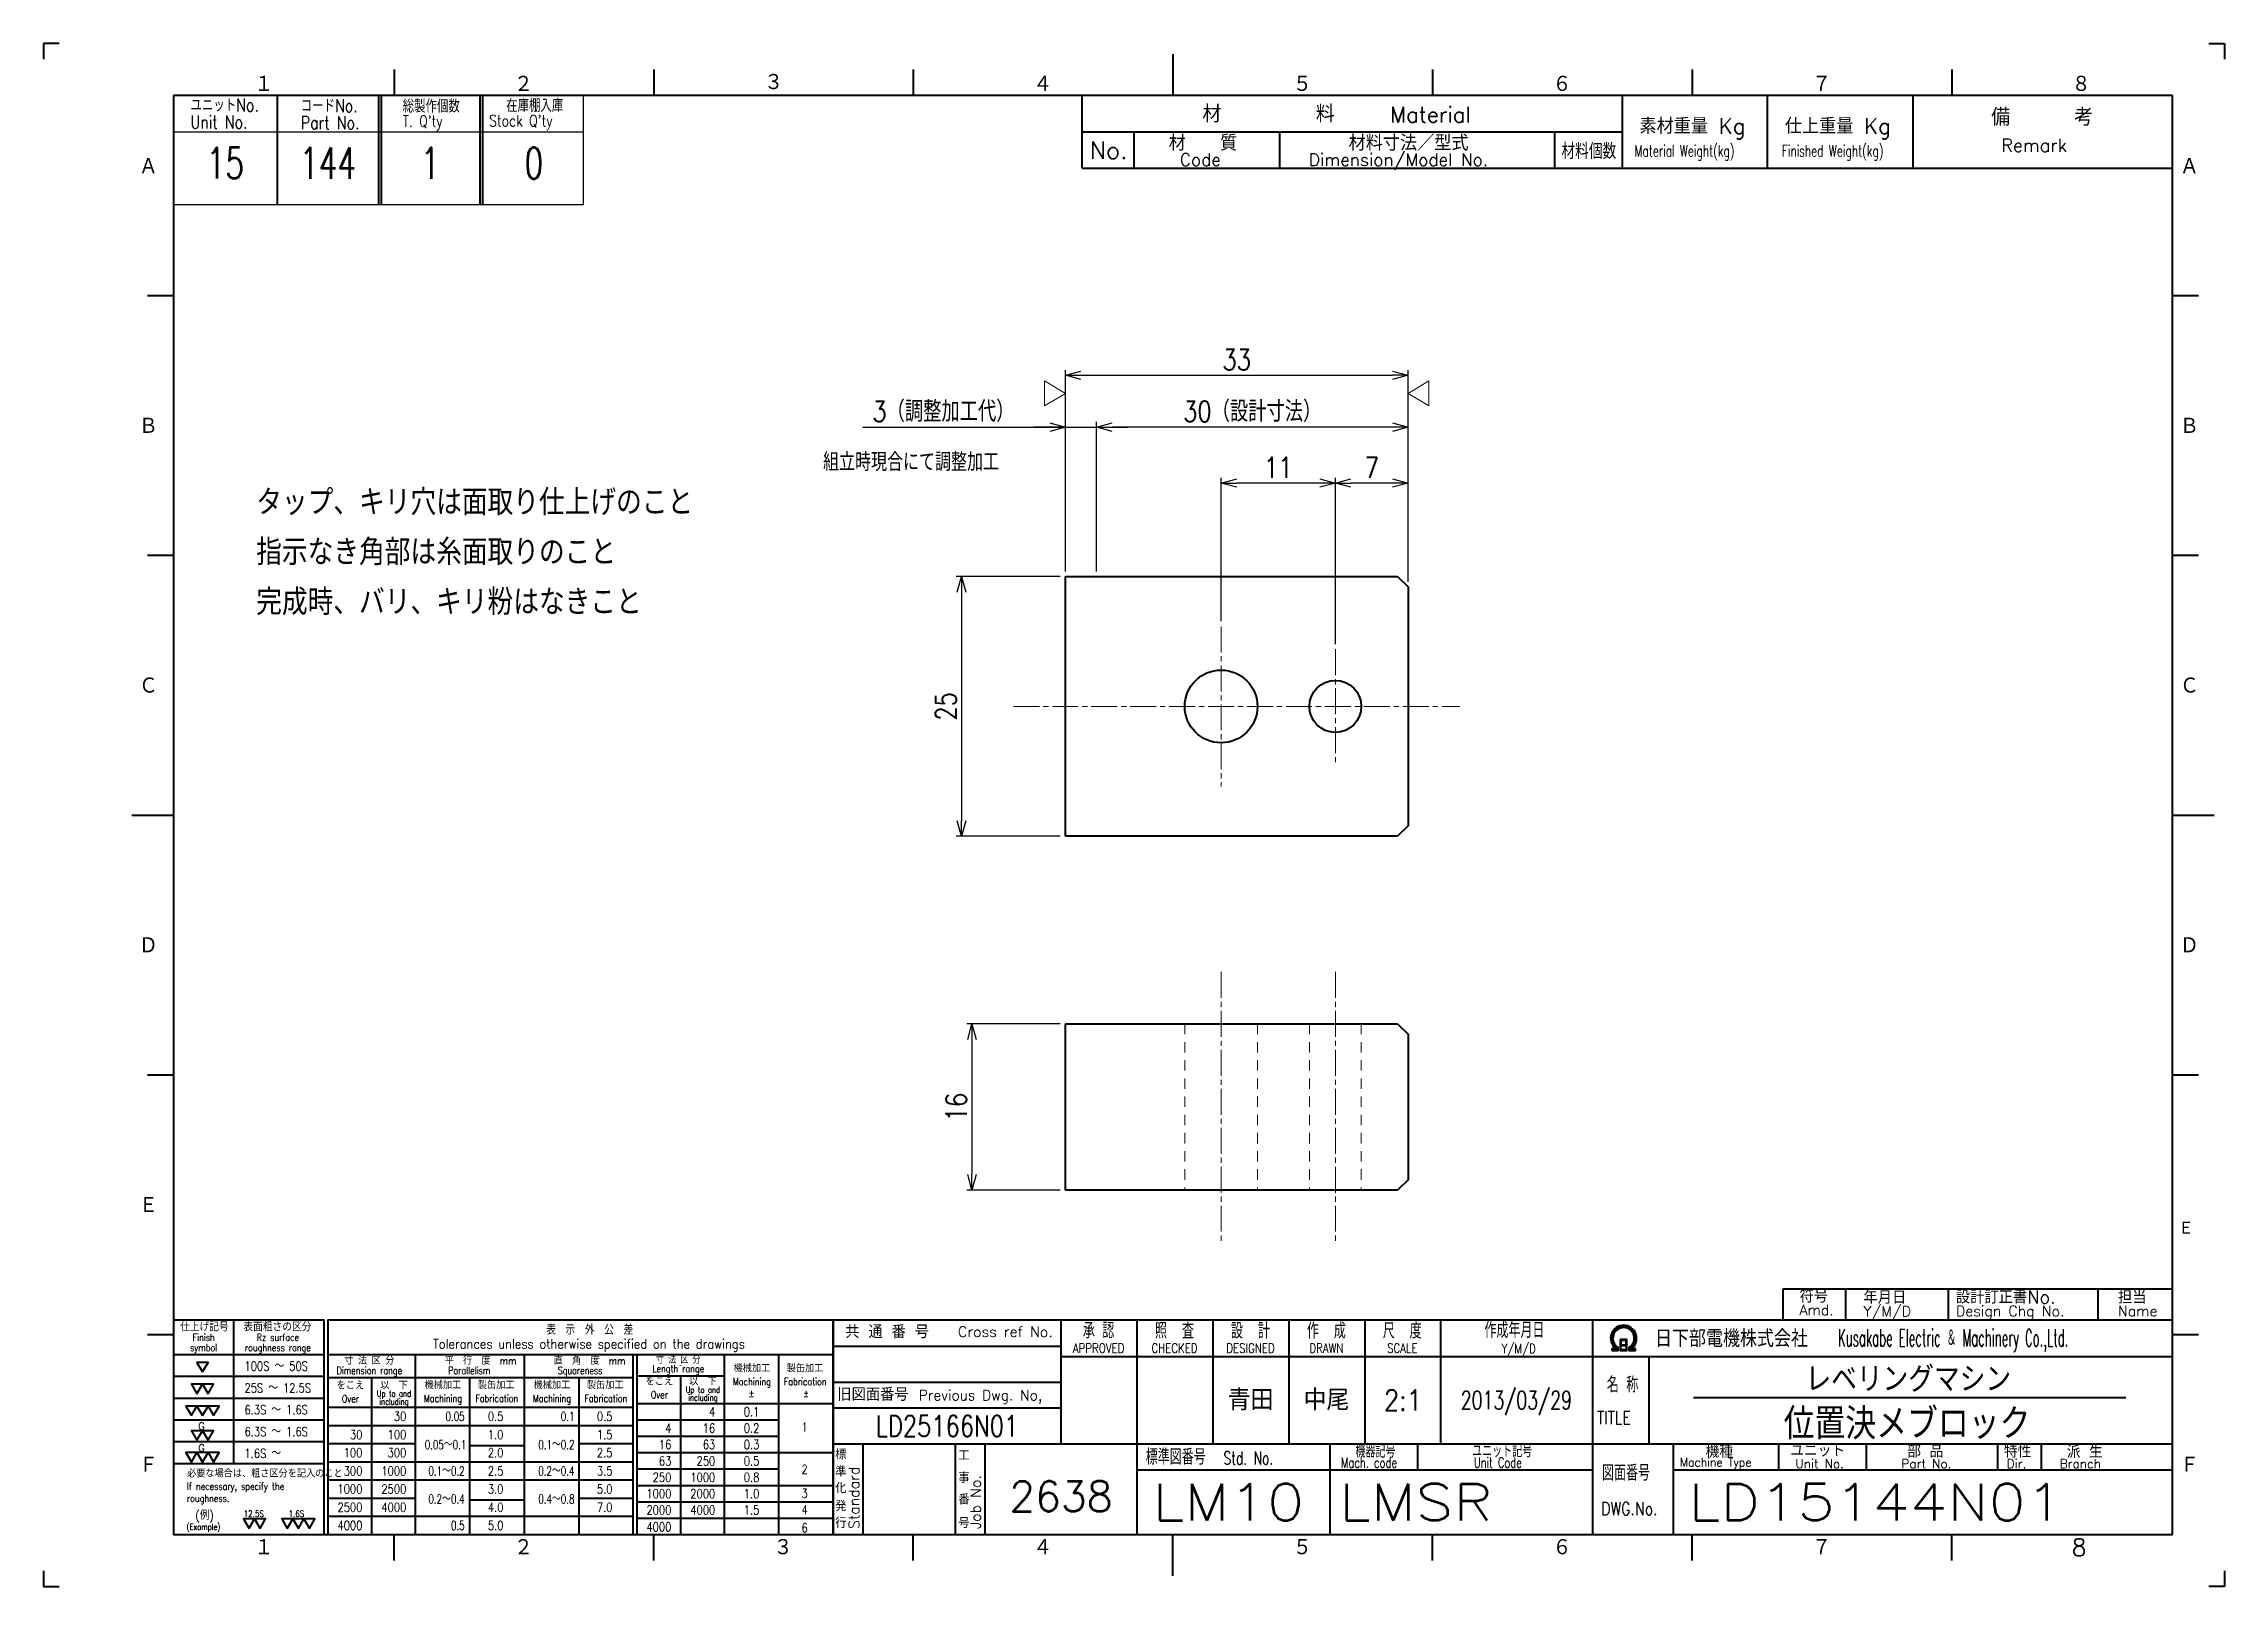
# Model space of a CAD drawing. Header units: millimetres. Extents: x 0 to 210, y 0 to 297.
# Drawn here: x 0 to 210, y 0 to 148.5 of the extents above; entities that cross this region are included whole.
import ezdxf
from ezdxf.enums import TextEntityAlignment as Align

# ---------------------------------------------------------------- set-up
doc = ezdxf.new("R2010")
doc.units = ezdxf.units.MM
doc.header["$LTSCALE"] = 0.5
doc.linetypes.add('GEN7A', pattern=[7.5, 5, -0.75, 1, -0.75])
doc.linetypes.add('HIDDEN2', pattern=[3.5, 2, -1.5])
doc.layers.get('0').update_dxf_attribs({"lineweight": 20})
doc.layers.get('DEFPOINTS').update_dxf_attribs({"color": 253})
for name, color, linetype, lineweight in [('2', 5, 'Continuous', 40), ('3A', 6, 'HIDDEN2', 20), ('5', 3, 'Continuous', 13), ('6', 7, 'Continuous', 50), ('7A', 4, 'GEN7A', 13), ('8', 1, 'Continuous', 13), ('WAKU', 7, 'Continuous', 40)]:
    doc.layers.add(name, color=color, linetype=linetype, lineweight=lineweight)
doc.layers.add('RAHM2', color=1, linetype='Continuous')
doc.styles.add('DIMENSION', font='romans.shx', dxfattribs={"width": 0.8, "bigfont": 'extfont2.shx'})
doc.styles.get("Standard").update_dxf_attribs({"font": 'romans.shx', "width": 0.8, "bigfont": 'extfont2.shx'})
doc.dimstyles.new('GEN-ISO$0', dxfattribs={"dimscale": 3, "dimtxt": 4, "dimasz": 3, "dimexe": 1, "dimexo": 1, "dimgap": 1, "dimtad": 3, "dimrnd": 0.01, "dimdsep": 46, "dimtxsty": 'Standard', "dimblk": 'OPEN30', "dimcen": 0, "dimclrt": 7, "dimazin": 2, "dimtp": 0.1, "dimtm": 0.1, "dimtfac": 0.6, "dimtdec": 3, "dimtmove": 2, "dimatfit": 3, "dimldrblk": 'OPEN30', "dimfxl": 1, "dimarcsym": 0})

msp = doc.modelspace()

# ---------------------------------------------------------------- texts
at = {"layer": '6', "color": 7, "lineweight": 50, "insert": (75.058, 109.106), "char_height": 1.75, "attachment_point": 1}
msp.add_mtext_dynamic_manual_height_columns('組立時現合にて調整加工', width=19.98649, gutter_width=8.75, heights=[0], dxfattribs=at)

# ---------------------------------------------------------------- blocks, each defined once
blk = doc.blocks.new('注釈')
at = {"layer": '6', "width": 0.9}
for s, p in [('タップ、キリ穴は面取り仕上げのこと', (-66.71, -51.33)), ('指示なき角部は糸面取りのこと', (-66.71, -60.93)), ('完成時、バリ、キリ粉はなきこと', (-66.71, -70.53))]:
    blk.add_text(s, height=5, dxfattribs=at).set_placement(p)
blk = doc.blocks.new('A3部品図')
at = {"layer": 'WAKU', "color": 5, "linetype": 'Continuous'}
for p, q in [((3, 297), (0, 297)), ((0, 297), (0, 294)), ((217.5, 295), (217.5, 287)), ((417, 297), (420, 297)), ((420, 297), (420, 294)), ((67.5, 292), (67.5, 287)), ((117.5, 292), (117.5, 287)), ((167.5, 292), (167.5, 287)), ((267.5, 292), (267.5, 287)), ((317.5, 292), (317.5, 287)), ((367.5, 292), (367.5, 287)), ((410, 287), (25, 287)), ((25, 287), (25, 10)), ((410, 10), (410, 287)), ((20, 248.5), (25, 248.5)), ((410, 248.5), (415, 248.5)), ((20, 198.5), (25, 198.5)), ((410, 198.5), (415, 198.5)), ((17, 148.5), (25, 148.5)), ((410, 148.5), (418, 148.5)), ((20, 98.5), (25, 98.5)), ((410, 98.5), (415, 98.5)), ((20, 48.5), (25, 48.5)), ((410, 48.5), (415, 48.5)), ((25, 10), (410, 10)), ((67.5, 5), (67.5, 10)), ((117.5, 5), (117.5, 10)), ((167.5, 5), (167.5, 10)), ((217.5, 2), (217.5, 10)), ((267.5, 5), (267.5, 10)), ((317.5, 5), (317.5, 10)), ((367.5, 5), (367.5, 10)), ((0, 3), (0, 0)), ((0, 0), (3, 0)), ((420, 0), (417, 0)), ((420, 3), (420, 0))]:
    blk.add_line(p, q, dxfattribs=at)
at = {"layer": 'WAKU', "color": 7, "linetype": 'Continuous'}
for p, q in [((200, 273), (200, 287)), ((304, 287), (304, 273)), ((332, 273), (332, 287)), ((360, 287), (360, 273)), ((200, 280), (304, 280)), ((210, 273), (210, 280)), ((238, 280), (238, 273)), ((291, 280), (291, 273)), ((200, 273), (410, 273)), ((410, 51.26), (410, 78.46)), ((36.55, 51.26), (36.55, 23.66)), ((25, 44.66), (54.05, 44.66)), ((54.75, 44.66), (152.05, 44.66)), ((71.55, 44.66), (71.55, 10)), ((92.55, 44.66), (92.55, 10)), ((113.55, 10), (113.55, 44.66)), ((114.25, 44.66), (114.25, 10)), ((122.65, 42.56), (122.65, 42.54)), ((131.05, 44.66), (131.05, 10)), ((141.55, 44.66), (141.55, 10)), ((54.75, 40.21), (113.55, 40.21)), ((63.15, 40.21), (63.15, 10)), ((82.05, 40.21), (82.05, 10)), ((103.05, 40.21), (103.05, 10)), ((114.25, 40.56), (131.05, 40.56)), ((122.65, 40.56), (122.65, 10)), ((54.75, 34.5), (113.55, 34.5)), ((114.25, 35.2), (152.05, 35.2)), ((25, 23.66), (54.05, 23.66))]:
    blk.add_line(p, q, dxfattribs=at)
at = {"layer": 'WAKU', "color": 3}
for p, q in [((25, 40.46), (54.05, 40.46)), ((25, 36.26), (54.05, 36.26)), ((25, 32.06), (54.05, 32.06)), ((54.75, 31), (113.55, 31)), ((114.25, 32.05), (141.55, 32.05)), ((25, 27.86), (54.05, 27.86)), ((54.75, 27.5), (71.55, 27.5)), ((82.05, 27.15), (92.55, 27.15)), ((114.25, 28.9), (141.55, 28.9)), ((114.25, 25.75), (152.05, 25.75)), ((54.75, 24), (113.55, 24)), ((54.75, 20.5), (113.55, 20.5)), ((54.75, 17), (71.55, 17)), ((114.25, 19.45), (152.05, 19.45)), ((54.75, 13.5), (113.55, 13.5)), ((82.05, 16.65), (92.55, 16.65)), ((114.25, 16.3), (152.05, 16.3)), ((114.25, 13.15), (152.05, 13.15))]:
    blk.add_line(p, q, dxfattribs=at)
at = {"layer": 'WAKU'}
for p, q in [((103.05, 27.5), (113.55, 27.5)), ((114.25, 22.6), (141.55, 22.6)), ((103.05, 17), (113.55, 17))]:
    blk.add_line(p, q, dxfattribs=at)
for points in [[(25, 10), (54.05, 10), (54.05, 51.26), (25, 51.26)], [(54.75, 10), (152.05, 10), (152.05, 51.26), (54.75, 51.26)]]:
    blk.add_lwpolyline(points, close=True, dxfattribs=at)
at = {"layer": 'WAKU', "color": 7, "linetype": 'Continuous'}
for points in [[(30.6, 41.29), (31.66, 43.12), (29.54, 43.12), (30.6, 41.29)], [(29.54, 37.09), (30.6, 38.92), (28.48, 38.92), (29.54, 37.09)], [(31.66, 37.09), (32.72, 38.92), (30.6, 38.92), (31.66, 37.09)], [(28.48, 32.89), (29.54, 34.72), (27.42, 34.72), (28.48, 32.89)], [(30.6, 32.89), (31.66, 34.72), (29.54, 34.72), (30.6, 32.89)], [(32.72, 32.89), (33.78, 34.72), (31.66, 34.72), (32.72, 32.89)], [(29.54, 28.12), (30.6, 29.96), (28.48, 29.96), (29.54, 28.12)], [(31.66, 28.12), (32.72, 29.96), (30.6, 29.96), (31.66, 28.12)], [(28.48, 23.92), (29.54, 25.76), (27.42, 25.76), (28.48, 23.92)], [(30.6, 23.92), (31.66, 25.76), (29.54, 25.76), (30.6, 23.92)], [(32.72, 23.92), (33.78, 25.76), (31.66, 25.76), (32.72, 23.92)], [(39.56, 11.14), (40.62, 12.98), (38.49, 12.98), (39.56, 11.14)], [(41.68, 11.14), (42.74, 12.98), (40.62, 12.98), (41.68, 11.14)], [(46.93, 11.14), (47.99, 12.98), (45.87, 12.98), (46.93, 11.14)], [(49.06, 11.14), (50.12, 12.98), (47.99, 12.98), (49.06, 11.14)], [(51.18, 11.14), (52.24, 12.98), (50.12, 12.98), (51.18, 11.14)]]:
    blk.add_lwpolyline(points, close=True, dxfattribs=at)
at = {"layer": 'WAKU'}
blk.add_blockref('注釈', (107.66, 257.53), dxfattribs=at)
at = {"layer": 'WAKU', "color": 5, "linetype": 'Continuous'}
for s, height, p in [('１', 3.31, (40.6, 287.58)), ('２', 3.31, (90.6, 287.58)), ('４', 3.31, (190.6, 287.58)), ('５', 3.31, (240.6, 287.58)), ('６', 3.31, (290.6, 287.58)), ('７', 3.31, (340.6, 287.58)), ('８', 3.31, (390.6, 287.58)), ('Ａ', 3.31, (18.36, 271.74)), ('Ａ', 3.31, (411.44, 271.74)), ('Ｂ', 3.31, (18.36, 221.74)), ('Ｂ', 3.31, (411.44, 221.74)), ('Ｃ', 3.31, (18.36, 171.74)), ('Ｃ', 3.31, (411.44, 171.74)), ('Ｄ', 3.31, (18.36, 121.74)), ('Ｄ', 3.31, (411.44, 121.74)), ('Ｅ', 3.31, (18.36, 71.74)), ('Ｅ', 2.65, (411.15, 67.64)), ('Ｆ', 3.31, (18.36, 21.74)), ('Ｆ', 3.31, (411.44, 21.74)), ('１', 3.31, (40.6, 5.87)), ('２', 3.31, (90.6, 5.87)), ('３', 3.31, (140.6, 5.87)), ('４', 3.31, (190.6, 5.87)), ('５', 3.31, (240.6, 5.87)), ('６', 3.31, (290.6, 5.87)), ('７', 3.31, (340.6, 5.87)), ('8', 3.31, (390.6, 5.87))]:
    blk.add_text(s, height=height, dxfattribs=at).set_placement(p)
blk.add_text('３', height=3.31, dxfattribs=at).set_placement((140.6, 289.58), align=Align.MIDDLE)
at = {"layer": 'WAKU', "color": 7, "linetype": 'Continuous'}
for s, height, p in [('材\u3000\u3000\u3000\u3000\u3000料', 3.311, (223.18, 281.82)), ('Material', 3, (259.34, 281.82)), ('素材重量 Kg', 3, (307.35, 279.63)), ('仕上重量 Kg', 3, (335.35, 279.63)), ('備     考', 3.311, (375.08, 281.21)), ('No.', 3.311, (201.5, 274.82)), ('材\u3000\u3000質', 3, (216.68, 276.39)), ('材料寸法／型式', 3, (251.33, 276.39)), ('Remark', 2.5, (377.03, 276.16)), ('Code', 2.4, (218.82, 273.45)), ('Dimension/Model No.', 2.4, (243.65, 273.45))]:
    blk.add_text(s, height=height, dxfattribs=at).set_placement(p)
for s, height, width, p in [('材料個数', 3, 0.8, (292.32, 274.79)), ('Material Weight(kg)', 2.2, 0.68, (306.37, 275.25)), ('Finished Weight(kg)', 2.2, 0.68, (334.74, 275.25)), ('100S ～ 50S', 1.75, 0.8, (38.69, 41.52)), ('25S ～ 12.5S', 1.75, 0.8, (38.69, 37.32)), ('6.3S ～ 1.6S', 1.75, 0.8, (38.69, 33.12)), ('0.1', 1.75, 0.8, (134.84, 32.73)), ('6.3S ～ 1.6S', 1.75, 0.8, (38.69, 28.92)), ('0.2', 1.75, 0.8, (134.84, 29.58)), ('1', 1.75, 0.8, (145.97, 29.81)), ('1.6S ～ ', 1.75, 0.8, (38.69, 24.72)), ('0.3', 1.75, 0.8, (134.84, 26.43)), ('必要な場合は、粗さ区分を記入のこと', 1.4, 0.9, (27.61, 20.99)), ('0.5', 1.75, 0.8, (134.84, 23.28)), ('0.8', 1.75, 0.8, (134.84, 20.13)), ('2', 1.75, 0.8, (145.97, 21.65)), ('If necessary, specify the', 1.4, 0.8, (27.61, 18.58)), ('roughness.', 1.4, 0.8, (27.61, 16.26)), ('1.0', 1.75, 0.8, (134.84, 16.98)), ('3', 1.75, 0.8, (145.97, 17.04)), ('(例)', 1.6, 0.9, (29.2, 12.85)), ('12.5S', 1.26, 0.8, (38.53, 13.36)), ('1.6S', 1.26, 0.8, (47.18, 13.36)), ('1.5', 1.75, 0.8, (134.84, 13.83)), ('4', 1.75, 0.8, (145.97, 13.89)), ('(Example)', 1.2, 0.8, (27.53, 10.87)), ('6', 1.75, 0.8, (145.97, 10.39))]:
    blk.add_text(s, height=height, dxfattribs=dict(at, width=width)).set_placement(p)
for s, height, width, p in [('仕上げ記号', 1.54, 0.9, (30.97, 49.13)), ('表面粗さの区分', 1.54, 0.9, (45.03, 49.13)), ('表\u3000示\u3000外\u3000公\u3000差', 1.8, 0.9, (105.18, 48.48)), ('symbol', 1.4, 0.8, (30.82, 45.27)), ('Finish', 1.4, 0.8, (30.82, 47.24)), ('roughness range', 1.4, 0.8, (45.12, 45.27)), ('Rz surface', 1.4, 0.8, (45.12, 47.24)), ('Tolerances unless otherwise specified on the drawings', 1.8, 0.9, (105.02, 45.77)), ('Dimension range', 1.4, 0.8, (62.73, 40.86)), ('寸 法 区 分', 1.4, 0.9, (62.73, 42.71)), ('Parallelism', 1.4, 0.8, (81.99, 40.86)), ('平\u3000行\u3000度\u3000mm', 1.4, 0.9, (84.16, 42.71)), ('Squareness', 1.4, 0.8, (103.32, 40.86)), ('直\u3000角\u3000度\u3000mm', 1.4, 0.9, (105.16, 42.71)), ('Length range', 1.4, 0.8, (122.23, 41.21)), ('寸 法 区 分', 1.4, 0.8, (122.23, 42.89)), ('機械加工', 1.4, 0.9, (136.41, 41.24)), ('製缶加工', 1.4, 0.9, (146.64, 41.24)), ('をこえ', 1.4, 0.9, (59.09, 37.95)), ('以\u3000下', 1.4, 0.9, (67.49, 37.95)), ('機械加工', 1.4, 0.9, (76.91, 38.02)), ('製缶加工', 1.4, 0.9, (87.16, 38.02)), ('機械加工', 1.4, 0.9, (97.91, 38.02)), ('製缶加工', 1.4, 0.9, (108.16, 38.02)), ('をこえ', 1.4, 0.9, (118.59, 38.7)), ('Up to and', 1.2, 0.8, (126.98, 37.25)), ('以\u3000下', 1.4, 0.9, (126.99, 38.7)), ('Machining', 1.4, 0.8, (136.41, 38.72)), ('Fabrication', 1.4, 0.8, (146.68, 38.72)), ('Over', 1.4, 0.8, (59.09, 35.42)), ('Up to and', 1.2, 0.8, (67.48, 36.5)), ('including', 1.2, 0.8, (67.49, 34.98)), ('Machining', 1.4, 0.8, (76.91, 35.49)), ('Fabrication', 1.4, 0.8, (87.28, 35.49)), ('Machining', 1.4, 0.8, (97.91, 35.49)), ('Fabrication', 1.4, 0.8, (108.28, 35.49)), ('Over', 1.4, 0.8, (118.59, 36.17)), ('including', 1.2, 0.8, (126.99, 35.73)), ('%%P', 1.4, 0.9, (136.33, 36.46)), ('%%P', 1.4, 0.9, (146.83, 36.46))]:
    blk.add_text(s, height=height, dxfattribs=dict(at, width=width)).set_placement(p, align=Align.CENTER)
for s, width, p in [('30', 0.8, (69.85, 31.85)), ('0.05', 0.7, (81.08, 31.85)), ('0.5', 0.8, (88.56, 31.85)), ('0.1', 0.7, (102.24, 31.85)), ('0.5', 0.8, (109.56, 31.85)), ('4', 0.8, (129.35, 32.73)), ('30', 0.8, (61.4, 28.35)), ('100', 0.8, (69.85, 28.35)), ('1.0', 0.8, (88.56, 28.35)), ('1.5', 0.8, (109.56, 28.35)), ('4', 0.8, (120.9, 29.58)), ('16', 0.8, (129.35, 29.58)), ('100', 0.8, (61.4, 24.85)), ('300', 0.8, (69.85, 24.85)), ('0.05～0.1', 0.7, (81.41, 26.42)), ('2.0', 0.8, (88.56, 24.85)), ('0.1～0.2', 0.7, (102.24, 26.42)), ('2.5', 0.8, (109.56, 24.85)), ('16', 0.8, (120.9, 26.43)), ('63', 0.8, (129.35, 26.43)), ('300', 0.8, (61.4, 21.35)), ('1000', 0.8, (69.85, 21.35)), ('0.1～0.2', 0.7, (81.08, 21.35)), ('2.5', 0.8, (88.56, 21.35)), ('0.2～0.4', 0.7, (102.24, 21.35)), ('3.5', 0.8, (109.56, 21.35)), ('250', 0.8, (120.9, 20.13)), ('63', 0.8, (120.9, 23.28)), ('1000', 0.8, (129.35, 20.13)), ('250', 0.8, (129.35, 23.28)), ('1000', 0.8, (61.4, 17.85)), ('2500', 0.8, (69.85, 17.85)), ('0.2～0.4', 0.7, (81.08, 15.93)), ('3.0', 0.8, (88.56, 17.85)), ('0.4～0.8', 0.7, (102.24, 15.93)), ('5.0', 0.8, (109.56, 17.85)), ('1000', 0.8, (120.9, 16.98)), ('2000', 0.8, (129.35, 16.98)), ('2500', 0.8, (61.4, 14.35)), ('4000', 0.8, (61.4, 10.85)), ('4000', 0.8, (69.85, 14.35)), ('0.5', 0.7, (81.08, 10.85)), ('4.0', 0.8, (88.56, 14.35)), ('5.0', 0.8, (88.56, 10.85)), ('7.0', 0.8, (109.56, 14.35)), ('2000', 0.8, (120.9, 13.83)), ('4000', 0.8, (129.35, 13.83)), ('4000', 0.8, (120.9, 10.58))]:
    blk.add_text(s, height=1.75, dxfattribs=dict(at, width=width)).set_placement(p, align=Align.RIGHT)
for p in [(31.04, 30.15), (31.04, 25.95)]:
    blk.add_text('G', height=1.4, dxfattribs=at).set_placement(p, align=Align.RIGHT)
blk = doc.blocks.new('A3表題欄')
at = {"layer": 'RAHM2', "color": 5, "linetype": 'Continuous'}
for p, q in [((-306, 256), (-306, 277)), ((-385, 256), (-345.5, 256)), ((-345.5, 256), (-306, 256))]:
    blk.add_line(p, q, dxfattribs=at)
at = {"layer": 'RAHM2', "color": 7, "linetype": 'Continuous'}
for p, q in [((-385, 270), (-345.5, 270)), ((-345.5, 270), (-306, 270))]:
    blk.add_line(p, q, dxfattribs=at)
at = {"layer": 'WAKU', "linetype": 'Continuous'}
for p, q in [((-365, 277), (-365, 256)), ((-345.5, 277), (-345.5, 256)), ((-345, 277), (-345, 256)), ((-326, 277), (-326, 256)), ((-325.5, 277), (-325.5, 256))]:
    blk.add_line(p, q, dxfattribs=at)
at = {"layer": 'WAKU'}
for p, q in [((-75, 47.26), (0, 47.26)), ((-75, 41.26), (-75, 47.26)), ((-63, 47.26), (-63, 41.26)), ((-43.2, 47.26), (-43.2, 41.26)), ((-14.4, 47.26), (-14.4, 41.26)), ((-214.07, 41.26), (-214.07, 17.42)), ((-199.45, 41.26), (-199.45, 0)), ((-184.82, 41.26), (-184.82, 17.42)), ((-170.2, 41.26), (-170.2, 17.42)), ((-155.57, 41.26), (-155.57, 17.42)), ((-140.95, 41.26), (-140.95, 17.42)), ((-111.7, 41.26), (-111.7, 0)), ((-257.95, 36.26), (-214.07, 36.26)), ((-214.07, 34.26), (0, 34.26)), ((-140.95, 34.26), (-140.95, 17.42)), ((-111.7, 34.26), (-111.7, 34.26)), ((-100.83, 34.26), (-100.83, 17.42)), ((-257.95, 29.34), (-214.07, 29.34)), ((-92.27, 26.35), (-8.97, 26.35)), ((-257.95, 24.34), (-214.07, 24.34)), ((-257.95, 17.42), (0, 17.42)), ((-252.23, 17.42), (-252.23, 0)), ((-234.41, 17.42), (-234.41, 0)), ((-228.7, 17.42), (-228.7, 0)), ((-162.27, 17.42), (-162.27, 0)), ((-145.41, 17.42), (-145.41, 12.42)), ((-96.17, 17.42), (-96.17, 0)), ((-75.85, 17.42), (-75.85, 12.42)), ((-59, 17.42), (-59, 12.42)), ((-33.71, 17.42), (-33.71, 12.42)), ((-25.28, 17.42), (-25.28, 12.42)), ((-199.45, 12.42), (-111.7, 12.42)), ((-96.17, 12.42), (0, 12.42))]:
    blk.add_line(p, q, dxfattribs=at)
at = {"layer": 'WAKU', "color": 5}
blk.add_lwpolyline([(0, 41.26), (-257.95, 41.26), (-257.95, 0)], dxfattribs=at)
at = {"layer": 'WAKU'}
for points in [[(-107.98, 35.4), (-106.78, 35.4), (-106.78, 36.01)], [(-107.98, 35.58), (-107.03, 35.58), (-107.03, 35.91)], [(-107.28, 35.82), (-107.28, 35.75), (-107.98, 35.75), (-107.98, 35.4)], [(-106.38, 37.51), (-106.38, 35.4), (-105.08, 35.4), (-105.08, 37.51), (-106.38, 37.51)], [(-106.23, 37.36), (-106.23, 36.53), (-105.23, 36.53), (-105.23, 37.36), (-106.23, 37.36)], [(-105.23, 36.38), (-105.23, 35.55), (-106.23, 35.55), (-106.23, 36.38), (-105.23, 36.38)], [(-104.68, 35.98), (-104.68, 35.4), (-103.42, 35.4), (-103.42, 35.75), (-104.15, 35.75), (-104.15, 35.8)], [(-104.43, 35.87), (-104.43, 35.58), (-103.42, 35.58)]]:
    blk.add_lwpolyline(points, dxfattribs=at)
for radius, start, end in [(2.5, 308.2706, 230.8952), (2.28, 303.9949, 234.4013), (2.06, 299.8294, 238.4756)]:
    blk.add_arc((-105.7, 37.76), radius, start, end, dxfattribs=at)
at = {"layer": 'RAHM2', "color": 7, "linetype": 'Continuous', "width": 0.8}
for s, height, p in [('ユニットNo.', 2.5, (-381.71, 273.92)), ('Unit No.', 2.5, (-381.71, 270.64)), ('Part No.', 2.5, (-360.48, 270.53)), ('コードNo.', 2.5, (-360.48, 273.81)), ('総製作個数', 2.5, (-340.84, 273.72)), ("T. Q'ty", 2.2, (-340.84, 270.96)), ("Stock Q'ty", 2.2, (-324.2, 271.06)), ('在庫棚入庫', 2.5, (-320.92, 273.82))]:
    blk.add_text(s, height=height, dxfattribs=at).set_placement(p)
at = {"layer": 'WAKU'}
for s, height, p in [('符号', 2.5, (-71.83, 44.63)), ('年月日', 2.5, (-59.51, 44.4)), ('設計訂正書No.', 2.5, (-41.71, 44.44)), ('担当', 2.5, (-10.5, 44.44)), ('Amd.', 2, (-71.83, 42.2)), ('Y/M/D', 2, (-59.51, 41.97)), ('Design Chg No.', 2, (-41.71, 42.01)), ('Name', 2, (-10.5, 42.01)), ('旧図面番号', 2.5, (-257.15, 25.71)), ('機種', 2.4, (-89.92, 14.76)), ('ユニット', 2.4, (-73.61, 14.96)), ('部 品', 2.4, (-51.07, 14.79)), ('特性', 2.4, (-32.45, 14.78)), ('派 生', 2.4, (-20.35, 14.72)), ('標', 2, (-257.56, 14.43)), ('準', 2, (-257.56, 11.11)), ('工', 2, (-233.85, 14.24)), ('Unit No.', 1.7, (-72.61, 12.76)), ('Part No.', 1.7, (-52.19, 12.76)), ('Dir.', 1.7, (-31.91, 12.76)), ('Branch', 1.7, (-21.72, 12.76)), ('化', 2, (-257.56, 7.95)), ('事', 2, (-233.85, 9.93)), ('発', 2, (-257.56, 4.47)), ('番', 2, (-233.85, 5.76)), ('行', 2, (-257.56, 1.24)), ('号', 2, (-233.85, 1.24))]:
    blk.add_text(s, height=height, dxfattribs=at).set_placement(p)
for s, height, p in [('共 通 番 号', 2.5, (-247.55, 39.14)), ('Cross ref No.', 2, (-224.77, 39.04))]:
    blk.add_text(s, height=height, dxfattribs=at).set_placement(p, align=Align.MIDDLE)
for s, height, width, p in [('承 認', 3, 0.7, (-206.82, 39.35)), ('照  査', 3, 0.7, (-192.2, 39.35)), ('設  計', 3, 0.7, (-177.57, 39.35)), ('作  成', 3, 0.7, (-162.95, 39.35)), ('尺  度', 3, 0.7, (-148.33, 39.35)), ('APPROVED', 1.8, 0.8, (-206.82, 35.85)), ('CHECKED', 1.8, 0.8, (-192.2, 35.85)), ('DESIGNED', 1.8, 0.8, (-177.57, 35.85)), ('DRAWN', 1.8, 0.8, (-162.95, 35.85)), ('SCALE', 1.8, 0.8, (-148.33, 35.85)), ('DWG.No.', 2.5, 0.8, (-104.59, 4.96))]:
    blk.add_text(s, height=height, dxfattribs=dict(at, width=width)).set_placement(p, align=Align.MIDDLE)
for s, height, width, p in [('作成年月日', 3, 0.7, (-132.51, 37.82)), ('Kusakabe Electric ＆ Machinery Co.,Ltd.', 3.3108, 0.5, (-64.44, 36.19)), ('Y/M/D', 1.8, 0.8, (-129.21, 34.87)), ('名 称', 3, 0.7, (-108.94, 27.33)), ('Previous Dwg. No,', 2, 0.97, (-241.46, 25.8)), ('TITLE', 2.5, 0.8, (-110.82, 21.25)), ('機器記号', 2.5, 0.7, (-157.35, 14.77)), ('ユニット記号', 2.5, 0.7, (-134.86, 14.85)), ('標準図番号', 3, 0.7, (-197.74, 13.44)), ('Std. No.', 2.5, 0.7, (-182.77, 13.44)), ('Mach. code', 2, 0.7, (-160.14, 12.83)), ('Unit Code', 2, 0.7, (-134.55, 12.83)), ('図面番号', 3, 0.7, (-109.85, 10.37)), ('Machine Type', 1.7, 0.9, (-94.85, 13.05))]:
    blk.add_text(s, height=height, dxfattribs=dict(at, width=width)).set_placement(p)
at = {"layer": 'WAKU', "width": 0.844147}
blk.add_text('日下部電機株式会社', height=3.311, dxfattribs=at).set_placement((-99.65, 36.06), (-70.21, 36.06), align=Align.FIT)
at = {"layer": 'WAKU'}
for s, p in [('Standard', (-252.93, 1.05)), ('Job No.', (-229.5, 1.05))]:
    blk.add_text(s, height=2, rotation=90, dxfattribs=at).set_placement(p)
at = {"layer": 'WAKU', "linetype": 'Continuous', "width": 0.7}
for tag, p in [('GEN-TITLE-UN', (-375, 264.01)), ('GEN-TITLE-PT', (-355.25, 264)), ('GEN-TITLE-QT', (-335.51, 264)), ('GEN-TITLE-STO', (-315.57, 264))]:
    blk.add_attdef(tag, text='', height=6, dxfattribs=at).set_placement(p, align=Align.MIDDLE)
at = {"layer": 'WAKU'}
for tag, height, width, p in [('GEN-TITLE-CRO', 4, 0.8, (-236.01, 32.8)), ('HEADER1', 5, 0.9, (-50.88, 30.15)), ('GEN-TITLE-SCA', 4, 0.85, (-148.21, 25.85)), ('GEN-TITLE-PRE', 4, 0.8, (-236.01, 20.88)), ('HEADER2', 6, 0.9, (-51.11, 21.68))]:
    blk.add_attdef(tag, text='', height=height, dxfattribs=dict(at, width=width)).set_placement(p, align=Align.MIDDLE)
for tag, p in [('GEN-TITLE-APP｛3.4｝', (-206.8, 26.09)), ('GEN-TITLE-CHE｛3.4｝', (-192.17, 26.09)), ('GEN-TITLE-DES｛3.4｝', (-177.55, 26.09)), ('GEN-TITLE-DRA｛3.4｝', (-162.93, 26.09))]:
    blk.add_attdef(tag, text='', height=4, dxfattribs=at).set_placement(p, align=Align.MIDDLE)
at = {"layer": 'WAKU', "width": 0.7}
blk.add_attdef('GEN-TITLE-DAT', text='', height=3.5, dxfattribs=at).set_placement((-126.36, 24.1), align=Align.CENTER)
blk.add_attdef('GEN-TITLE-DAT1{4.4}', text='', height=3.5, dxfattribs=at).set_placement((-243.52, 8.71), align=Align.MIDDLE_CENTER)
at = {"layer": 'WAKU', "color": 5}
blk.add_attdef('HEADER6', text='', height=5.8, dxfattribs=at).set_placement((-214.07, 2.7), align=Align.BOTTOM_CENTER)
at = {"layer": 'WAKU', "style": 'DIMENSION', "width": 1.2}
blk.add_attdef('HEADER13', text='', height=7.02, dxfattribs=at).set_placement((-196.44, 6.21), align=Align.MIDDLE_LEFT)
at = {"layer": 'WAKU', "color": 5, "style": 'DIMENSION', "width": 1.2}
for tag, p in [('HEADER12', (-160.55, 6.21)), ('GEN-TITLE-DWG', (-93.21, 6.21))]:
    blk.add_attdef(tag, text='', height=7.02, dxfattribs=at).set_placement(p, align=Align.MIDDLE_LEFT)
blk = doc.blocks.new('_Open30')
at = {"color": 0, "linetype": 'ByBlock', "lineweight": -2}
for p, q in [((-1, 0.27), (0, 0)), ((0, 0), (-1, -0.27)), ((0, 0), (-1, 0))]:
    blk.add_line(p, q, dxfattribs=at)
blk = doc.blocks.new('*D23')
at = {"layer": '5', "color": 0, "lineweight": -2, "transparency": 16777216}
for p, q in [((124.39, 90.7), (124.39, 106.7)), ((129.89, 106.2), (125.89, 106.2)), ((131.39, 96.7), (131.39, 106.7))]:
    blk.add_line(p, q, dxfattribs=at)
at = {"layer": 'DEFPOINTS', "color": 0, "transparency": 16777216}
for p in [(124.39, 106.2), (131.39, 96.2), (124.39, 90.2)]:
    blk.add_point(p, dxfattribs=at)
at = {"layer": '5', "color": 0, "lineweight": -2, "transparency": 16777216, "xscale": 1.5, "yscale": 1.5, "zscale": 1.5, "rotation": 180}
blk.add_blockref('_Open30', (124.39, 106.2), dxfattribs=at)
at = {"layer": '5', "color": 0, "lineweight": -2, "transparency": 16777216, "xscale": 1.5, "yscale": 1.5, "zscale": 1.5}
blk.add_blockref('_Open30', (131.39, 106.2), dxfattribs=at)
at = {"layer": '5', "color": 7, "transparency": 16777216, "insert": (127.89, 107.7), "char_height": 2, "attachment_point": 5}
blk.add_mtext('7', dxfattribs=at)
blk = doc.blocks.new('*D24')
at = {"layer": '5', "color": 0, "lineweight": -2, "transparency": 16777216}
for p, q in [((113.39, 92.9), (113.39, 106.7)), ((122.89, 106.2), (114.89, 106.2)), ((124.39, 90.7), (124.39, 106.7))]:
    blk.add_line(p, q, dxfattribs=at)
at = {"layer": 'DEFPOINTS', "color": 0, "transparency": 16777216}
for p in [(113.39, 106.2), (113.39, 92.4), (124.39, 90.2)]:
    blk.add_point(p, dxfattribs=at)
at = {"layer": '5', "color": 0, "lineweight": -2, "transparency": 16777216, "xscale": 1.5, "yscale": 1.5, "zscale": 1.5, "rotation": 180}
blk.add_blockref('_Open30', (113.39, 106.2), dxfattribs=at)
at = {"layer": '5', "color": 0, "lineweight": -2, "transparency": 16777216, "xscale": 1.5, "yscale": 1.5, "zscale": 1.5}
blk.add_blockref('_Open30', (124.39, 106.2), dxfattribs=at)
at = {"layer": '5', "color": 7, "transparency": 16777216, "insert": (118.89, 107.7), "char_height": 2, "attachment_point": 5}
blk.add_mtext('11', dxfattribs=at)
blk = doc.blocks.new('*D19')
at = {"layer": '5', "color": 0, "lineweight": -2, "transparency": 16777216}
for p, q in [((101.39, 97.7), (101.39, 112.08)), ((129.89, 111.58), (102.89, 111.58)), ((131.39, 96.7), (131.39, 112.08))]:
    blk.add_line(p, q, dxfattribs=at)
at = {"layer": 'DEFPOINTS', "color": 0, "transparency": 16777216}
for p in [(101.39, 111.58), (101.39, 97.2), (131.39, 96.2)]:
    blk.add_point(p, dxfattribs=at)
at = {"layer": '5', "color": 0, "lineweight": -2, "transparency": 16777216, "xscale": 1.5, "yscale": 1.5, "zscale": 1.5, "rotation": 180}
blk.add_blockref('_Open30', (101.39, 111.58), dxfattribs=at)
at = {"layer": '5', "color": 0, "lineweight": -2, "transparency": 16777216, "xscale": 1.5, "yscale": 1.5, "zscale": 1.5}
blk.add_blockref('_Open30', (131.39, 111.58), dxfattribs=at)
at = {"layer": '5', "color": 7, "transparency": 16777216, "insert": (116.39, 113.08), "char_height": 2, "attachment_point": 5}
blk.add_mtext('30（設計寸法）', dxfattribs=at)
blk = doc.blocks.new('*D20')
at = {"layer": '5', "color": 0, "lineweight": -2, "transparency": 16777216}
for p, q in [((78.89, 111.58), (98.39, 111.58)), ((96.89, 111.58), (95.39, 111.58)), ((98.39, 97.7), (98.39, 112.08)), ((98.39, 111.58), (101.39, 111.58)), ((98.39, 111.58), (101.39, 111.58)), ((101.39, 97.7), (101.39, 112.08)), ((102.89, 111.58), (104.39, 111.58))]:
    blk.add_line(p, q, dxfattribs=at)
at = {"layer": 'DEFPOINTS', "color": 0, "transparency": 16777216}
for p in [(101.39, 111.58), (98.39, 97.2), (101.39, 97.2)]:
    blk.add_point(p, dxfattribs=at)
at = {"layer": '5', "color": 0, "lineweight": -2, "transparency": 16777216, "xscale": 1.5, "yscale": 1.5, "zscale": 1.5}
blk.add_blockref('_Open30', (98.39, 111.58), dxfattribs=at)
at = {"layer": '5', "color": 0, "lineweight": -2, "transparency": 16777216, "xscale": 1.5, "yscale": 1.5, "zscale": 1.5, "rotation": 180}
blk.add_blockref('_Open30', (101.39, 111.58), dxfattribs=at)
at = {"layer": '5', "color": 7, "transparency": 16777216, "insert": (86.65, 113.08), "char_height": 2, "attachment_point": 5}
blk.add_mtext('3（調整加工代）', dxfattribs=at)
blk = doc.blocks.new('*D21')
at = {"layer": '5', "color": 0, "lineweight": -2, "transparency": 16777216}
for p, q in [((98.39, 97.7), (98.39, 117.08)), ((99.89, 116.58), (129.89, 116.58)), ((131.39, 96.7), (131.39, 117.08))]:
    blk.add_line(p, q, dxfattribs=at)
at = {"layer": 'DEFPOINTS', "color": 0, "transparency": 16777216}
for p in [(131.39, 116.58), (98.39, 97.2), (131.39, 96.2)]:
    blk.add_point(p, dxfattribs=at)
at = {"layer": '5', "color": 0, "lineweight": -2, "transparency": 16777216, "xscale": 1.5, "yscale": 1.5, "zscale": 1.5, "rotation": 180}
blk.add_blockref('_Open30', (98.39, 116.58), dxfattribs=at)
at = {"layer": '5', "color": 0, "lineweight": -2, "transparency": 16777216, "xscale": 1.5, "yscale": 1.5, "zscale": 1.5}
blk.add_blockref('_Open30', (131.39, 116.58), dxfattribs=at)
at = {"layer": '5', "color": 7, "transparency": 16777216, "insert": (114.89, 118.08), "char_height": 2, "attachment_point": 5}
blk.add_mtext('33', dxfattribs=at)
blk = doc.blocks.new('A$C306E7397')
for p, q in [((0, 0), (-2.4, 4)), ((2.4, 4), (-2.4, 4)), ((2.4, 4), (0, 0))]:
    blk.add_line(p, q)
blk = doc.blocks.new('*D25')
at = {"layer": '5', "color": 0, "lineweight": -2, "transparency": 16777216}
for p, q in [((97.89, 97.2), (87.89, 97.2)), ((88.39, 95.7), (88.39, 73.7)), ((97.89, 72.2), (87.89, 72.2))]:
    blk.add_line(p, q, dxfattribs=at)
at = {"layer": 'DEFPOINTS', "color": 0, "transparency": 16777216}
for p in [(98.39, 97.2), (88.39, 72.2), (98.39, 72.2)]:
    blk.add_point(p, dxfattribs=at)
at = {"layer": '5', "color": 0, "lineweight": -2, "transparency": 16777216, "xscale": 1.5, "yscale": 1.5, "zscale": 1.5}
for p, rotation in [((88.39, 97.2), 90), ((88.39, 72.2), 270)]:
    blk.add_blockref('_Open30', p, dxfattribs=dict(at, rotation=rotation))
at = {"layer": '5', "color": 7, "transparency": 16777216, "insert": (86.89, 84.7), "char_height": 2, "attachment_point": 5, "rotation": 90}
blk.add_mtext('25', dxfattribs=at)
blk = doc.blocks.new('*D22')
at = {"layer": '5', "color": 0, "lineweight": -2, "transparency": 16777216}
for p, q in [((97.89, 54.14), (88.89, 54.14)), ((89.39, 52.64), (89.39, 39.64)), ((97.89, 38.14), (88.89, 38.14))]:
    blk.add_line(p, q, dxfattribs=at)
at = {"layer": 'DEFPOINTS', "color": 0, "transparency": 16777216}
for p in [(98.39, 54.14), (89.39, 38.14), (98.39, 38.14)]:
    blk.add_point(p, dxfattribs=at)
at = {"layer": '5', "color": 0, "lineweight": -2, "transparency": 16777216, "xscale": 1.5, "yscale": 1.5, "zscale": 1.5}
for p, rotation in [((89.39, 54.14), 90), ((89.39, 38.14), 270)]:
    blk.add_blockref('_Open30', p, dxfattribs=dict(at, rotation=rotation))
at = {"layer": '5', "color": 7, "transparency": 16777216, "insert": (87.89, 46.14), "char_height": 2, "attachment_point": 5, "rotation": 90}
blk.add_mtext('16', dxfattribs=at)

# ---------------------------------------------------------------- dimensions: what is measured, and where the dimension line sits
at = {"layer": '5'}
for base, p1, p2, override, picture, middle in [((131.388, 116.577), (98.388, 97.201), (131.388, 96.201), {"dimscale": 0.5, "dimadec": 2, "dimtm": 0.1, "dimtdec": 2}, '*D21', (114.888, 118.077)), ((113.388, 106.201), (124.388, 90.201), (113.388, 92.401), {"dimscale": 0.5, "dimadec": 2, "dimtm": 0.1, "dimtdec": 2}, '*D24', (118.888, 107.701)), ((124.388, 106.201), (131.388, 96.201), (124.388, 90.201), {"dimscale": 0.5, "dimtm": 0.1, "dimtdec": 2}, '*D23', (127.888, 107.701))]:
    dim = msp.add_linear_dim(base=base, p1=p1, p2=p2, dimstyle='GEN-ISO$0', override=override, dxfattribs=at)
    dim.commit()
    dim.dimension.update_dxf_attribs({"geometry": picture, "text_midpoint": middle})
dim = msp.add_linear_dim(base=(101.388, 111.577), p1=(98.388, 97.201), p2=(101.388, 97.201), text='<>（調整加工代）', dimstyle='GEN-ISO$0', override={"dimscale": 0.5, "dimtm": 0.1, "dimtdec": 2, "dimtmove": 1}, dxfattribs=at)
dim.commit()
dim.dimension.update_dxf_attribs({"geometry": '*D20', "text_midpoint": (86.648, 112.225), "dimtype": 160})
dim = msp.add_linear_dim(base=(101.388, 111.577), p1=(131.388, 96.201), p2=(101.388, 97.201), text='<>（設計寸法）', dimstyle='GEN-ISO$0', override={"dimscale": 0.5, "dimadec": 2, "dimtm": 0.1, "dimtdec": 2}, dxfattribs=at)
dim.commit()
dim.dimension.update_dxf_attribs({"geometry": '*D19', "text_midpoint": (116.388, 113.077)})
for base, p1, p2, picture, middle in [((88.388, 72.201), (98.388, 97.201), (98.388, 72.201), '*D25', (86.888, 84.701)), ((89.388, 38.143), (98.388, 54.143), (98.388, 38.143), '*D22', (87.888, 46.143))]:
    dim = msp.add_linear_dim(base=base, p1=p1, p2=p2, angle=90, dimstyle='GEN-ISO$0', override={"dimscale": 0.5, "dimadec": 2, "dimtm": 0.1, "dimtdec": 2}, dxfattribs=at)
    dim.commit()
    dim.dimension.update_dxf_attribs({"geometry": picture, "text_midpoint": middle})

# ---------------------------------------------------------------- linework, layer by layer
at = {"layer": '2'}
for p, q in [((130.388, 97.201), (131.388, 96.201)), ((131.388, 73.201), (130.388, 72.201)), ((130.388, 54.143), (131.388, 53.143)), ((131.388, 39.143), (130.388, 38.143))]:
    msp.add_line(p, q, dxfattribs=at)
for points in [[(98.388, 97.201), (130.388, 97.201)], [(98.388, 72.201), (98.388, 97.201)], [(131.388, 96.201), (131.388, 73.201)], [(130.388, 72.201), (98.388, 72.201)], [(98.388, 38.143), (98.388, 54.143)], [(98.388, 54.143), (130.388, 54.143)], [(131.388, 53.143), (131.388, 39.143)], [(130.388, 38.143), (98.388, 38.143)]]:
    msp.add_lwpolyline(points, dxfattribs=at)
for centre, radius in [((113.388, 84.701), 3.5), ((124.388, 84.701), 2.5)]:
    msp.add_circle(centre, radius, dxfattribs=at)
at = {"layer": '3A'}
for p, q in [((109.888, 54.143), (109.888, 38.143)), ((116.888, 54.143), (116.888, 38.143)), ((121.888, 54.143), (121.888, 38.143)), ((126.888, 54.143), (126.888, 38.143))]:
    msp.add_line(p, q, dxfattribs=at)
at = {"layer": '7A'}
for p, q in [((113.388, 92.401), (113.388, 77.001)), ((124.388, 90.201), (124.388, 79.201)), ((93.388, 84.701), (136.388, 84.701)), ((113.388, 59.143), (113.388, 33.143)), ((124.388, 59.143), (124.388, 33.143))]:
    msp.add_line(p, q, dxfattribs=at)

# ---------------------------------------------------------------- block references
at = {"layer": '2', "lineweight": 0, "xscale": 0.5, "yscale": 0.5, "zscale": 0.5}
msp.add_blockref('A3部品図', (0, 0), dxfattribs=at)
msp.add_blockref('A3表題欄', (205, 5), dxfattribs=at).add_auto_attribs({'GEN-TITLE-DWG': 'LD15144N01', 'GEN-TITLE-UN': '15', 'GEN-TITLE-PT': '144', 'HEADER1': 'レベリングマシン', 'HEADER2': '位置決メブロック', 'GEN-TITLE-DAT': '2013/03/29', 'GEN-TITLE-SCA': '2:1', 'HEADER6': '2638', 'HEADER12': 'LMSR', 'GEN-TITLE-QT': '1', 'GEN-TITLE-DES｛3.4｝': '青田', 'GEN-TITLE-DRA｛3.4｝': '中尾', 'GEN-TITLE-STO': '0', 'GEN-TITLE-PRE': 'LD25166N01', 'HEADER13': 'LM10'})
at = {"layer": '8', "yscale": 0.5, "zscale": 0.5}
for p, xscale, rotation in [((98.388, 114.827), 0.5, 89.99999999999999), ((131.388, 114.827), -0.5, 270)]:
    msp.add_blockref('A$C306E7397', p, dxfattribs=dict(at, xscale=xscale, rotation=rotation))

msp.set_redraw_order([(e.dxf.handle, doc.entitydb.next_handle()) for e in msp.query("TEXT MTEXT ATTDEF DIMENSION ARC_DIMENSION")])  # texts and dimensions are drawn at this point

doc.saveas('drawing.dxf')
